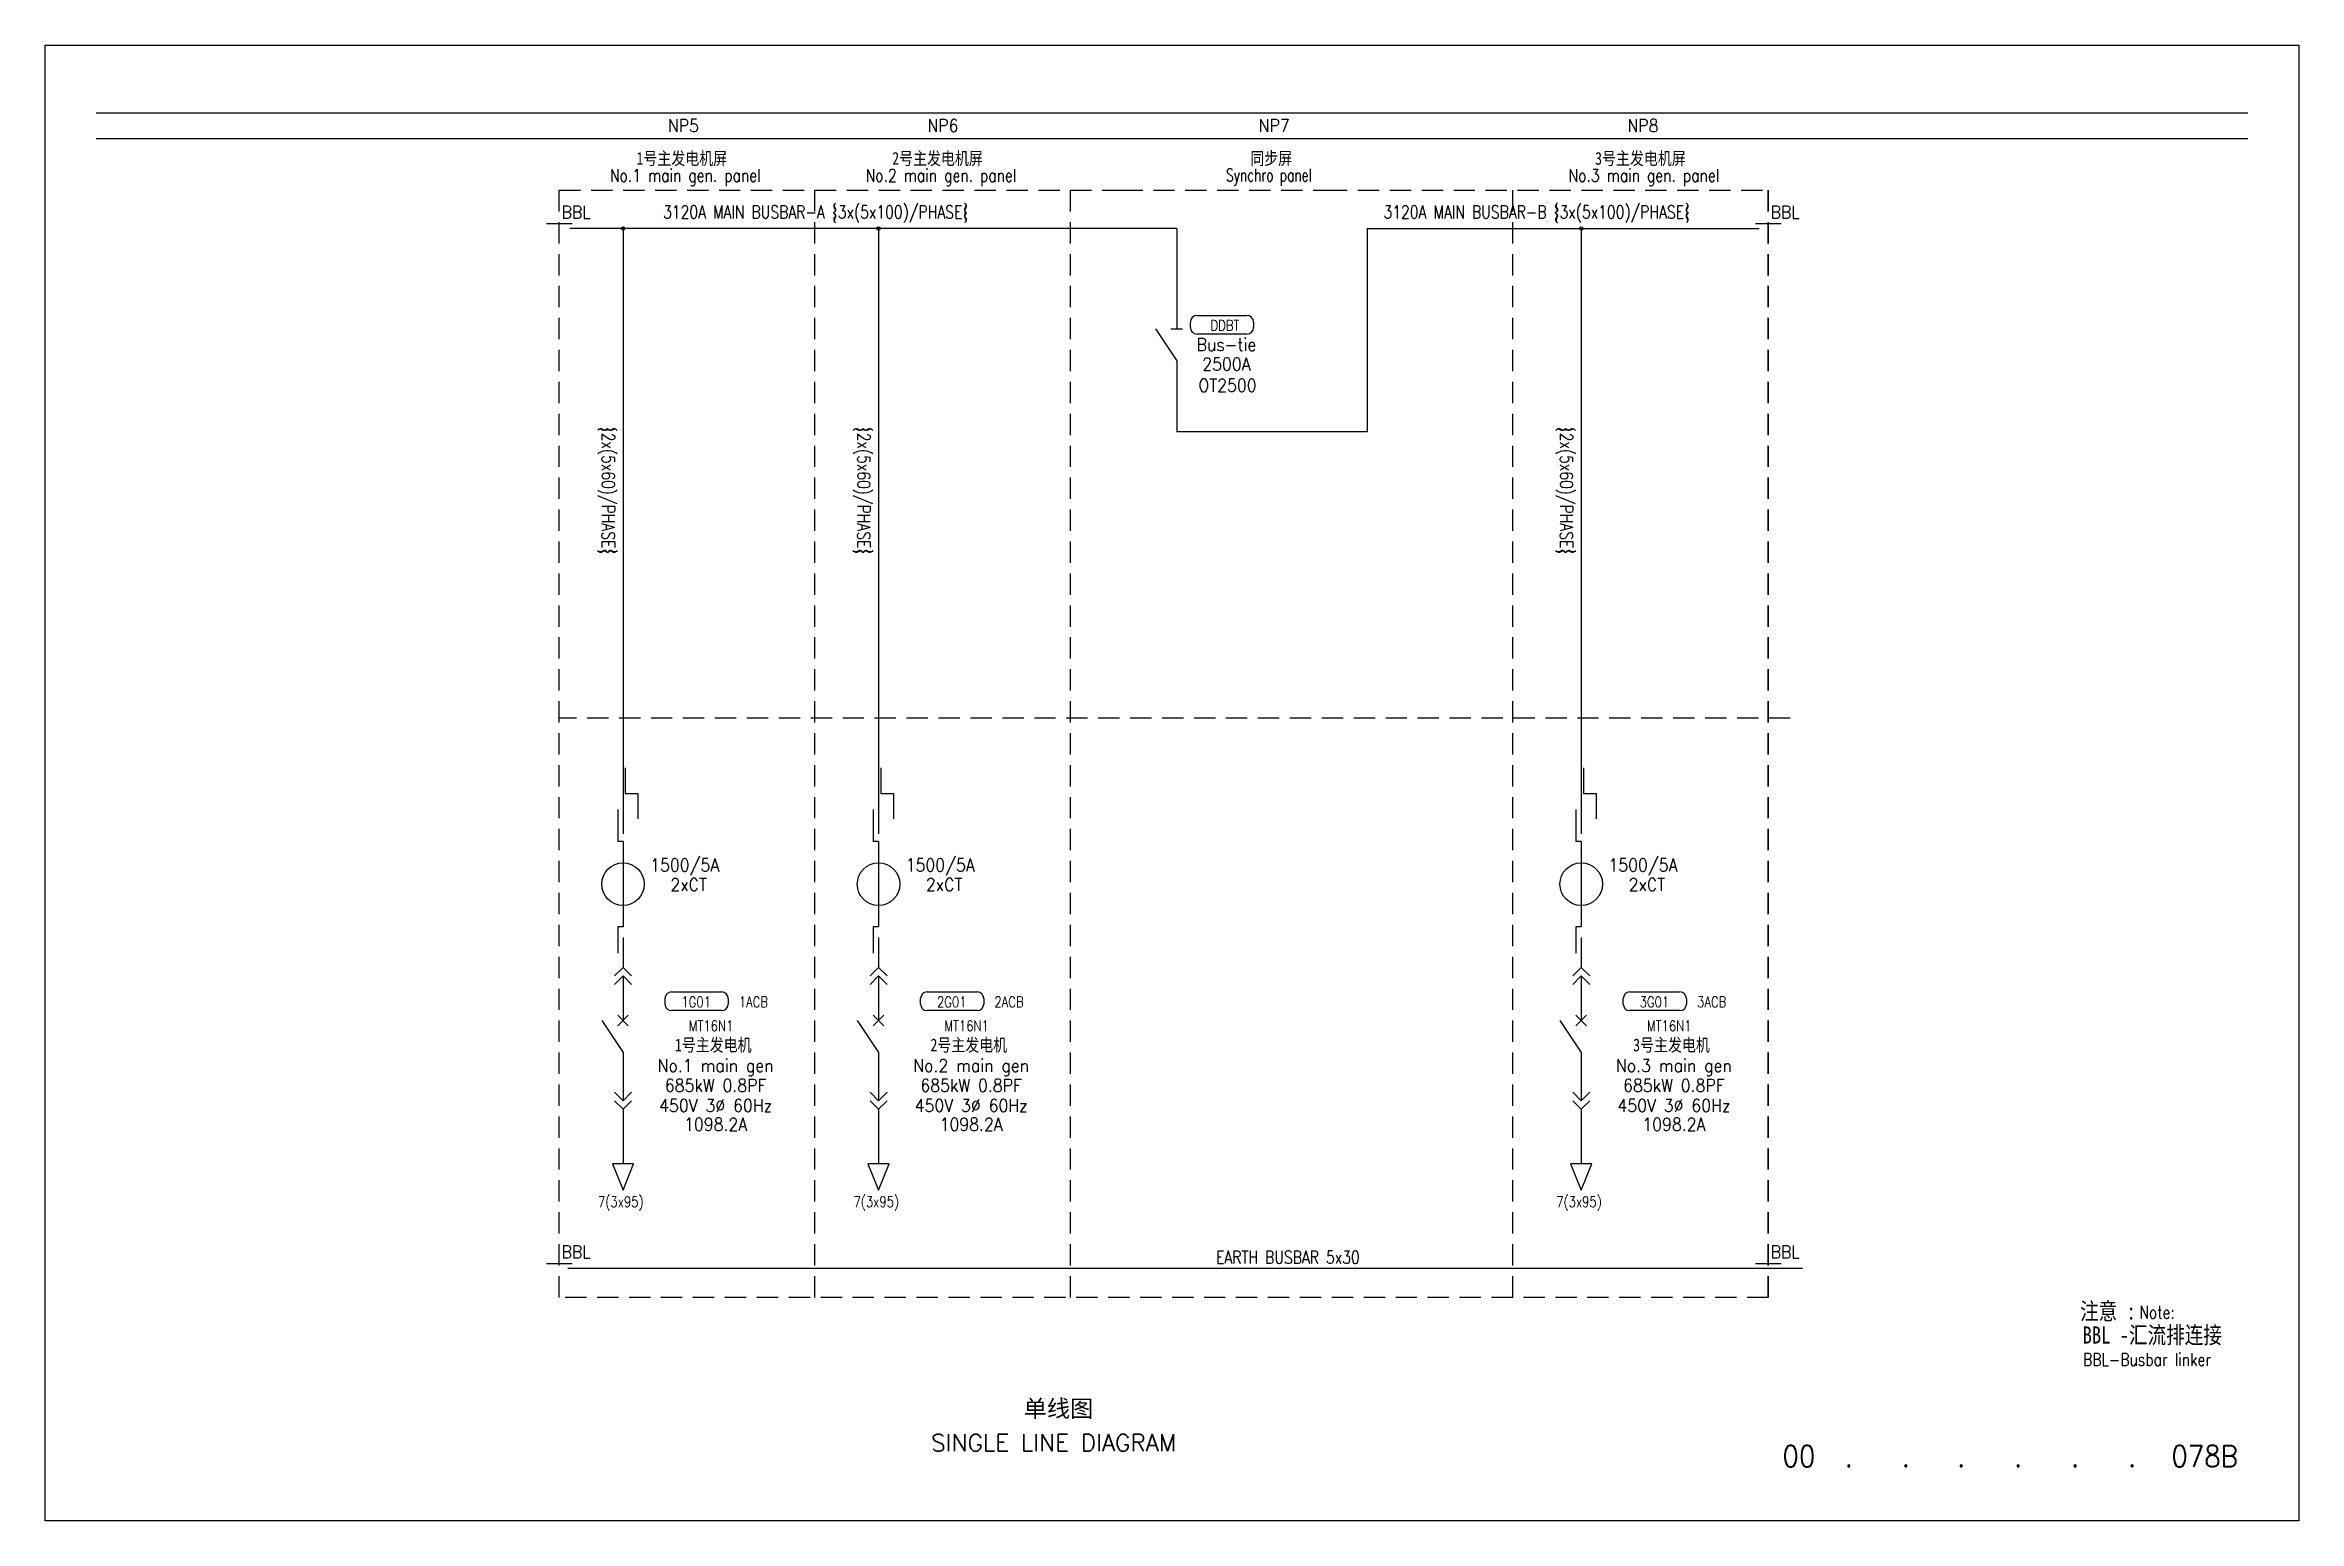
# Model space of a CAD drawing. Extents: x -598 to 568, y 398 to 572.
# Drawn here: x -300 to -35.4, y 398.4 to 571.7 of the extents above; entities that cross this region are included whole.
import ezdxf
from ezdxf.enums import TextEntityAlignment as Align

# ---------------------------------------------------------------- set-up
doc = ezdxf.new("R2010")
doc.units = 0
doc.header["$MEASUREMENT"] = 0
doc.linetypes.add('HIDDEN2', pattern=[0.1875, 0.125, -0.0625])
doc.layers.get('0').update_dxf_attribs({"linetype": 'CONTINUOUS'})
doc.layers.add('LANDSCAPE', color=7, linetype='CONTINUOUS')
doc.layers.add('MODIFIED MARK', color=1, linetype='CONTINUOUS')
doc.styles.add('hzdxf', font='仿宋_GB2312.ttf')
doc.styles.add('HZTXT', font='仿宋_GB2312.ttf', dxfattribs={"width": 0.1})
doc.styles.get("Standard").update_dxf_attribs({"font": 'romans.shx'})

msp = doc.modelspace()

# ---------------------------------------------------------------- texts
at = {"color": 3, "linetype": 'Continuous', "width": 0.8}
for s, style, p in [('1号主发电机屏', 'HZTXT', (-225.26, 558.38)), ('2号主发电机屏', 'HZTXT', (-195.24, 558.38)), ('同步屏', 'HZTXT', (-156.06, 558.38)), ('3号主发电机屏', 'HZTXT', (-112.72, 558.38)), ('1号主发电机', 'hzdxf', (-221.57, 454.29)), ('2号主发电机', 'hzdxf', (-191.57, 454.29)), ('3号主发电机', 'hzdxf', (-109.07, 454.29))]:
    msp.add_text(s, height=1.5, dxfattribs=dict(at, style=style)).set_placement(p, align=Align.MIDDLE)
at = {"color": 3, "linetype": 'Continuous'}
for s, width, p in [(' No.1 main gen. panel', 0.8, (-225.26, 556.14)), (' No.2 main gen. panel', 0.8, (-195.24, 556.14)), ('Synchro panel', 0.7, (-156.34, 556.14)), (' No.3 main gen. panel', 0.8, (-112.72, 556.14))]:
    msp.add_text(s, height=1.5, dxfattribs=dict(at, width=width)).set_placement(p, align=Align.MIDDLE)
at = {"color": 3}
for s, height, width, p in [('BBL', 1.5, 0.9, (-239.37, 551.29)), ('BBL', 1.5, 0.9, (-97.43, 551.29)), ('1500/5A', 1.5, 0.9, (-228.97, 474.64)), ('1500/5A', 1.5, 0.9, (-198.97, 474.64)), ('1500/5A', 1.5, 0.9, (-116.47, 474.64)), ('2xCT', 1.5, 0.9, (-226.6, 472.34)), ('2xCT', 1.5, 0.9, (-196.6, 472.34)), ('2xCT', 1.5, 0.9, (-114.1, 472.34)), ('MT16N1', 1.25, 0.8, (-224.44, 455.88)), ('MT16N1', 1.25, 0.8, (-194.44, 455.88)), ('MT16N1', 1.25, 0.8, (-111.95, 455.88)), ('7(3x95)', 1.25, 0.8, (-235.1, 435.23)), ('7(3x95)', 1.25, 0.8, (-205.1, 435.23)), ('7(3x95)', 1.25, 0.8, (-122.6, 435.23)), ('BBL', 1.5, 0.9, (-239.37, 429.21)), ('BBL', 1.5, 0.9, (-97.43, 429.21))]:
    msp.add_text(s, height=height, dxfattribs=dict(at, width=width)).set_placement(p)
at = {"color": 3, "width": 0.9}
for s, p in [('Bus-tie', (-161.32, 535.74)), ('2500A', (-161.32, 533.45)), ('OT2500', (-161.19, 530.96)), ('No.1 main gen', (-221.29, 451.09)), ('No.2 main gen', (-191.29, 451.09)), ('No.3 main gen', (-108.79, 451.09)), ('685kW 0.8PF', (-221.29, 448.76)), ('685kW 0.8PF', (-191.29, 448.76)), ('685kW 0.8PF', (-108.79, 448.76)), ('450V 3%%c 60Hz', (-221.29, 446.4)), ('450V 3%%c 60Hz', (-191.29, 446.4)), ('450V 3%%c 60Hz', (-108.79, 446.4)), ('1098.2A', (-221.29, 444.19)), ('1098.2A', (-191.29, 444.19)), ('1098.2A', (-108.79, 444.19))]:
    msp.add_text(s, height=1.5, dxfattribs=at).set_placement(p, align=Align.CENTER)
at = {"color": 3, "width": 0.8}
for s, p in [('DDBT', (-161.5, 538.75)), ('1G01', (-223.57, 459.32)), ('1ACB', (-216.85, 459.32)), ('2G01', (-193.57, 459.32)), ('2ACB', (-186.85, 459.32)), ('3G01', (-111.08, 459.32)), ('3ACB', (-104.35, 459.32))]:
    msp.add_text(s, height=1.25, dxfattribs=at).set_placement(p, align=Align.MIDDLE)
for p in [(-234.63, 526.85), (-204.63, 526.85), (-122.14, 526.85)]:
    msp.add_text('{2x(5x60)/PHASE}', height=1.5, rotation=270, dxfattribs=at).set_placement(p)
at = {"color": 3, "linetype": 'Continuous', "width": 0.8}
for s, p in [('EARTH BUSBAR 5x30', (-162.54, 428.59)), ('Note:', (-54.15, 422.13)), ('BBL-Busbar linker', (-60.75, 416.58))]:
    msp.add_text(s, height=1.5, dxfattribs=at).set_placement(p)
at = {"color": 3, "linetype": 'Continuous', "style": 'hzdxf', "width": 0.8}
for s, p in [('注意 :', (-61.1, 422.01)), ('BBL -汇流排连接', (-60.8, 419.21))]:
    msp.add_text(s, height=2, dxfattribs=at).set_placement(p)
at = {"color": 3, "linetype": 'Continuous', "style": 'HZTXT'}
msp.add_text('单线图', height=2, dxfattribs=at).set_placement((-181.03, 411.62), align=Align.MIDDLE)
at = {"color": 3}
msp.add_text('SINGLE LINE DIAGRAM', height=2, dxfattribs=at).set_placement((-181.59, 406.56), align=Align.CENTER)
at = {"layer": 'LANDSCAPE', "color": 3, "width": 0.9}
for s, p in [('NP5', (-225.07, 561.45)), ('NP6', (-194.6, 561.45)), ('NP7', (-155.71, 561.45)), ('NP8', (-112.42, 561.45))]:
    msp.add_text(s, height=1.5, dxfattribs=at).set_placement(p, align=Align.CENTER)
at = {"layer": 'LANDSCAPE', "color": 3}
for s, height, width, p in [('3120A MAIN BUSBAR-A {3x(5x100)/PHASE}', 1.5, 0.8, (-227.46, 551.31)), ('3120A MAIN BUSBAR-B {3x(5x100)/PHASE}', 1.5, 0.8, (-142.88, 551.31)), ('00', 2.5, 0.9, (-96.04, 404.73)), ('.', 2.5, 0.9, (-88.73, 404.73)), ('.', 2.5, 0.9, (-82.05, 404.73)), ('.', 2.5, 0.9, (-75.53, 404.73)), ('.', 2.5, 0.9, (-68.85, 404.73)), ('.', 2.5, 0.9, (-62.16, 404.73)), ('.', 2.5, 0.9, (-55.48, 404.73)), ('078B', 2.5, 0.9, (-50.38, 404.73))]:
    msp.add_text(s, height=height, dxfattribs=dict(at, width=width)).set_placement(p)

# ---------------------------------------------------------------- blocks, each defined once
blk = doc.blocks.new('A$C59D05EB8')
at = {"color": 3}
for p, q in [((2.75, 49.6), (2.75, 46.6)), ((2.75, 46.6), (4.25, 46.6)), ((4.25, 46.6), (4.25, 43.6)), ((1.88, 44.69), (1.88, 40.94)), ((2.5, 40.94), (1.88, 40.94)), ((2.5, 40.94), (2.5, 30.94)), ((1.88, 30.94), (1.88, 27.82)), ((2.5, 30.94), (1.88, 30.94)), ((2.5, 29.69), (2.5, 26.17)), ((2.5, 25.17), (2.5, 19.94)), ((0, 19.94), (2.5, 16.19)), ((3.12, 20.56), (1.88, 19.31)), ((1.88, 20.56), (3.12, 19.31)), ((2.5, 16.19), (2.5, 10.51)), ((2.5, 9.51), (2.5, 3.12)), ((3.75, 3.12), (1.25, 3.12)), ((1.25, 3.12), (2.5, 0)), ((2.5, 0), (3.75, 3.12))]:
    blk.add_line(p, q, dxfattribs=at)
for points in [[(1.5, 25.17), (2.5, 26.17), (3.5, 25.17)], [(1.5, 24.17), (2.5, 25.17), (3.5, 24.17)], [(1.5, 11.51), (2.5, 10.51), (3.5, 11.51)], [(1.5, 10.51), (2.5, 9.51), (3.5, 10.51)]]:
    blk.add_lwpolyline(points, dxfattribs=at)
blk.add_circle((2.5, 35.94), 2.5, dxfattribs=at)
blk = doc.blocks.new('A$C598858A7')
for p, q in [((-1, 0.78), (-1, 1.41)), ((-0.22, 2.19), (5.64, 2.19)), ((6.42, 1.41), (6.42, 0.78)), ((5.64, 0), (-0.22, 0))]:
    blk.add_line(p, q)
for centre, start, end in [((-0.22, 1.41), 90, 180), ((-0.22, 0.78), 180, 270), ((5.64, 1.41), 0, 90), ((5.64, 0.78), 270, 0)]:
    blk.add_arc(centre, 0.781, start, end)

# ---------------------------------------------------------------- linework, layer by layer
at = {"color": 3, "linetype": 'HIDDEN2', "ltscale": 20}
for p, q in [((-239.64, 554.62), (-173.65, 554.62)), ((-239.64, 424.62), (-239.64, 554.62)), ((-209.64, 424.62), (-209.64, 554.62)), ((-179.64, 424.62), (-179.64, 554.62)), ((-173.65, 554.62), (-149.64, 554.62)), ((-149.64, 554.62), (-97.7, 554.62)), ((-127.7, 424.62), (-127.7, 554.62)), ((-97.7, 554.62), (-97.7, 424.62)), ((-97.7, 424.62), (-97.7, 554.62)), ((-97.7, 424.62), (-97.7, 554.62)), ((-97.7, 424.62), (-97.7, 554.62)), ((-95.12, 492.62), (-239.64, 492.62)), ((-95.12, 492.62), (-97.7, 492.62)), ((-97.7, 424.62), (-239.64, 424.62))]:
    msp.add_line(p, q, dxfattribs=at)
at = {"color": 3}
for p, q in [((-241.13, 550.7), (-238.13, 550.7)), ((-99.19, 550.7), (-96.19, 550.7)), ((-167.15, 550.12), (-238.39, 550.12)), ((-232.16, 550.12), (-232.16, 479.06)), ((-202.16, 550.12), (-202.16, 479.06)), ((-167.15, 550.12), (-167.15, 538.35)), ((-144.79, 550.12), (-98.78, 550.12)), ((-119.66, 550.12), (-119.66, 479.06)), ((-169.65, 538.35), (-167.15, 534.6)), ((-167.83, 538.35), (-166.47, 538.35)), ((-167.15, 534.6), (-167.15, 526.23)), ((-241.14, 428.61), (-238.14, 428.61)), ((-93.68, 428.03), (-238.64, 428.03)), ((-99.2, 428.61), (-96.2, 428.61)), ((-96.15, 428.03), (-98.78, 428.03))]:
    msp.add_line(p, q, dxfattribs=at)
at = {"color": 0, "linetype": 'Continuous'}
msp.add_lwpolyline([(-300.01, 571.65), (-35.41, 571.65), (-35.41, 398.38), (-300.01, 398.38)], close=True, dxfattribs=at)
at = {"color": 3}
for points in [[(-233.16, 462.37), (-232.16, 463.37), (-231.16, 462.37)], [(-203.16, 462.37), (-202.16, 463.37), (-201.16, 462.37)], [(-120.66, 462.37), (-119.66, 463.37), (-118.66, 462.37)], [(-233.16, 461.37), (-232.16, 462.37), (-231.16, 461.37)], [(-203.16, 461.37), (-202.16, 462.37), (-201.16, 461.37)], [(-120.66, 461.37), (-119.66, 462.37), (-118.66, 461.37)]]:
    msp.add_lwpolyline(points, dxfattribs=at)
at = {"color": 3, "linetype": 'Continuous'}
for centre in [(-232.16, 550.12), (-202.16, 550.12), (-119.66, 550.12)]:
    msp.add_circle(centre, 0.208, dxfattribs=at)
at = {"layer": 'LANDSCAPE', "color": 3}
for p, q in [((-41.41, 563.65), (-294.01, 563.65)), ((-41.41, 560.65), (-294.01, 560.65))]:
    msp.add_line(p, q, dxfattribs=at)
at = {"layer": 'MODIFIED MARK', "color": 3, "linetype": 'Continuous'}
for p, q in [((-144.79, 550.12), (-144.79, 526.23)), ((-144.79, 526.23), (-167.15, 526.23))]:
    msp.add_line(p, q, dxfattribs=at)

# ---------------------------------------------------------------- block references
at = {"color": 3, "linetype": 'Continuous'}
for p in [(-164.55, 537.72), (-226.23, 458.29), (-196.23, 458.29), (-113.73, 458.29)]:
    msp.add_blockref('A$C598858A7', p, dxfattribs=at)
at = {"color": 3}
for p in [(-234.66, 437.2), (-204.66, 437.2), (-122.16, 437.2)]:
    msp.add_blockref('A$C59D05EB8', p, dxfattribs=at)

msp.set_redraw_order([(e.dxf.handle, doc.entitydb.next_handle()) for e in msp.query("TEXT MTEXT ATTDEF DIMENSION ARC_DIMENSION")])  # texts and dimensions are drawn at this point

doc.saveas('drawing.dxf')
